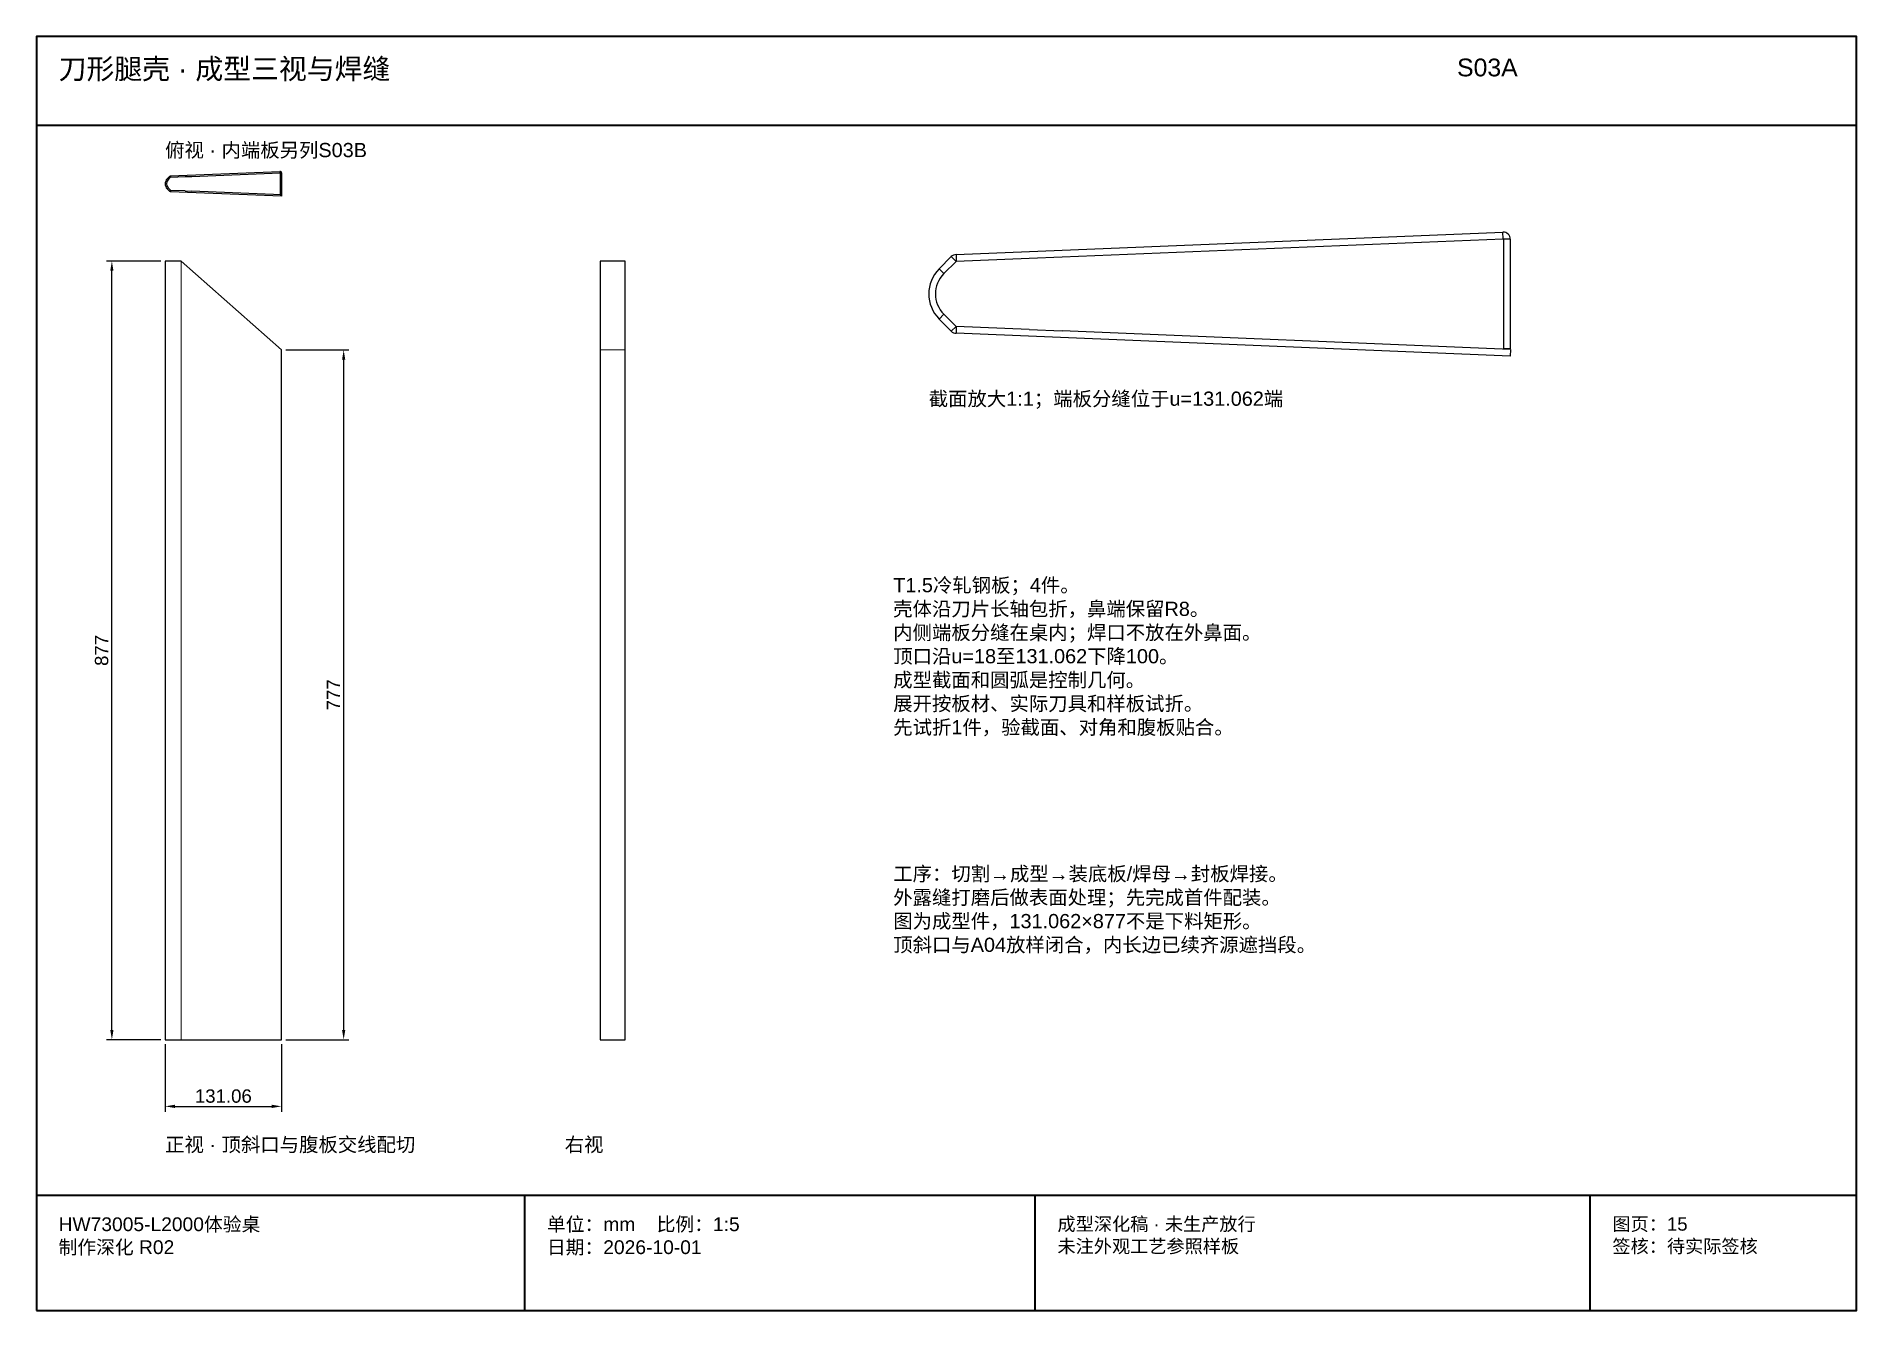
# Model space of a CAD drawing. Header units: millimetres. Extents: x 50 to 432208, y 2 to 4150.
# Drawn here: x 168025 to 170075, y 25 to 1460 of the extents above; entities that cross this region are included whole.
import ezdxf

# ---------------------------------------------------------------- set-up
doc = ezdxf.new("R2010")
doc.units = ezdxf.units.MM
doc.linetypes.add('DASHED', pattern=[1.524, 1.27, -0.254])
for name, color, linetype, lineweight in [('DIM', 7, 'Continuous', 13), ('FRAME', 7, 'Continuous', 35), ('HIDDEN', 8, 'DASHED', 13), ('NOTE', 7, 'Continuous', 18), ('OUTLINE', 7, 'Continuous', 25)]:
    doc.layers.add(name, color=color, linetype=linetype, lineweight=lineweight)
doc.styles.add('CN', font='Arial Unicode.ttf')
doc.dimstyles.new('D5', dxfattribs={"dimtxt": 15, "dimasz": 11, "dimexe": 6, "dimexo": 5, "dimgap": 4, "dimtad": 1, "dimdsep": 46, "dimtxsty": 'CN', "dimcen": 2.5, "dimclrd": 7, "dimclre": 7, "dimclrt": 7, "dimazin": 3, "dimtfac": 1, "dimtmove": 0, "dimatfit": 3})

msp = doc.modelspace()

# ---------------------------------------------------------------- texts
at = {"layer": 'NOTE', "attachment_point": 1, "style": 'CN'}
for s, insert, char_height, width in [('刀形腿壳 · 成型三视与焊缝', (168050, 1435), 23, 1550), ('S03A', (169625, 1435), 20, 450), ('俯视 · 内端板另列S03B', (168170, 1340), 16, 800), ('截面放大1:1；端板分缝位于u=131.062端', (169030, 1060), 16, 940), ('T1.5冷轧钢板；4件。\\P壳体沿刀片长轴包折，鼻端保留R8。\\P内侧端板分缝在桌内；焊口不放在外鼻面。\\P顶口沿u=18至131.062下降100。\\P成型截面和圆弧是控制几何。\\P展开按板材、实际刀具和样板试折。\\P先试折1件，验截面、对角和腹板贴合。', (168990, 850), 16, 950), ('工序：切割→成型→装底板/焊母→封板焊接。\\P外露缝打磨后做表面处理；先完成首件配装。\\P图为成型件，131.062×877不是下料矩形。\\P顶斜口与A04放样闭合，内长边已续齐源遮挡段。', (168990, 525), 16, 950), ('正视 · 顶斜口与腹板交线配切', (168170, 220), 16, 1500), ('右视', (168620, 220), 16, 600), ('HW73005-L2000体验桌\\P制作深化 R02', (168050, 130), 15.5, 500), ('单位：mm    比例：1:5\\P日期：2026-10-01', (168600, 130), 15.5, 525), ('成型深化稿 · 未生产放行\\P未注外观工艺参照样板', (169175, 130), 15, 575), ('图页：15\\P签核：待实际签核', (169800, 130), 15, 275)]:
    msp.add_mtext(s, dxfattribs=dict(at, insert=insert, char_height=char_height, width=width))

# ---------------------------------------------------------------- dimensions: what is measured, and where the dimension line sits
at = {"layer": 'DIM'}
for base, p1, p2 in [((168110, 330), (168170, 330), (168170, 1207)), ((168371.062, 330), (168301.062, 330), (168301.062, 1107))]:
    msp.add_linear_dim(base=base, p1=p1, p2=p2, angle=90, dimstyle='D5', dxfattribs=at).render()
msp.add_linear_dim(base=(168170, 255), p1=(168170, 330), p2=(168301.062, 330), dimstyle='D5', dxfattribs=at).render()

# ---------------------------------------------------------------- linework, layer by layer
at = {"layer": 'FRAME'}
for p, q in [((168025, 1360), (170075, 1360)), ((168025, 155), (170075, 155)), ((168575, 25), (168575, 155)), ((169150, 25), (169150, 155)), ((169775, 25), (169775, 155))]:
    msp.add_line(p, q, dxfattribs=at)
msp.add_lwpolyline([(168025, 25), (170075, 25), (170075, 1460), (168025, 1460)], close=True, dxfattribs=at)
at = {"layer": 'HIDDEN'}
for p, q in [((168188, 330), (168188, 1207)), ((168660, 1107), (168687.933, 1107))]:
    msp.add_line(p, q, dxfattribs=at)
at = {"layer": 'OUTLINE'}
for p, q in [((168172.343, 1299.657), (168175.084, 1302.397)), ((168172.343, 1299.657), (168173.404, 1298.596)), ((168173.404, 1298.596), (168176.144, 1301.337)), ((168176.144, 1301.337), (168175.084, 1302.397)), ((168176.149, 1302.865), (168299.334, 1307.931)), ((168176.149, 1302.865), (168176.211, 1301.366)), ((168176.211, 1301.366), (168192.645, 1302.042)), ((168192.645, 1302.042), (168200.053, 1302.346)), ((168200.053, 1302.346), (168299.396, 1306.433)), ((168299.396, 1306.433), (168299.334, 1307.931)), ((168299.5, 1306.333), (168299.5, 1281.6)), ((168301, 1306.333), (168299.5, 1306.333)), ((168301, 1306.333), (168301, 1281.6)), ((168173.404, 1289.404), (168172.343, 1288.343)), ((168175.084, 1285.603), (168172.343, 1288.343)), ((168176.144, 1286.663), (168173.404, 1289.404)), ((168175.084, 1285.603), (168176.144, 1286.663)), ((168176.211, 1286.634), (168176.149, 1285.135)), ((168301, 1280), (168176.149, 1285.135)), ((168192.645, 1285.958), (168176.211, 1286.634)), ((168192.645, 1285.958), (168200.053, 1285.654)), ((168301.062, 1281.499), (168200.053, 1285.654)), ((168301, 1281.6), (168299.5, 1281.6)), ((168301.062, 1281.499), (168301, 1280)), ((169060.746, 1214.323), (169676.671, 1239.657)), ((169180.266, 1211.732), (169676.979, 1232.164)), ((169676.979, 1232.164), (169676.671, 1239.657)), ((169677.5, 1231.664), (169677.5, 1108)), ((169685, 1231.664), (169677.5, 1231.664)), ((169685, 1231.664), (169685, 1108)), ((169041.716, 1198.284), (169055.418, 1211.986)), ((169060.721, 1206.683), (169055.418, 1211.986)), ((169060.746, 1214.323), (169061.054, 1206.829)), ((169061.054, 1206.829), (169143.226, 1210.209)), ((169143.226, 1210.209), (169180.266, 1211.732)), ((169041.716, 1198.284), (169047.019, 1192.981)), ((169047.019, 1192.981), (169060.721, 1206.683)), ((169047.019, 1147.019), (169041.716, 1141.716)), ((169055.418, 1128.014), (169041.716, 1141.716)), ((169060.721, 1133.317), (169047.019, 1147.019)), ((169055.418, 1128.014), (169060.721, 1133.317)), ((169061.054, 1133.171), (169060.746, 1125.677)), ((169143.226, 1129.791), (169061.054, 1133.171)), ((169143.226, 1129.791), (169180.266, 1128.268)), ((169685.308, 1107.494), (169180.266, 1128.268)), ((169685, 1100), (169060.746, 1125.677)), ((169685, 1108), (169677.5, 1108)), ((169685.308, 1107.494), (169685, 1100))]:
    msp.add_line(p, q, dxfattribs=at)
for points in [[(168170, 330), (168301.062, 330), (168301.062, 1107), (168188, 1207), (168170, 1207)], [(168660, 330), (168687.933, 330), (168687.933, 1207), (168660, 1207)]]:
    msp.add_lwpolyline(points, close=True, dxfattribs=at)
for centre, radius, start, end in [((168178, 1294), 8, 135, 225), ((168178, 1294), 6.5, 135, 225), ((168176.215, 1301.266), 1.6, 92.355423, 135), ((168176.215, 1301.266), 0.1, 92.355423, 135), ((168299.4, 1306.333), 1.6, 0, 92.355423), ((168299.4, 1306.333), 0.1, 0, 92.355423), ((168176.215, 1286.734), 1.6, 225, 267.644577), ((168176.215, 1286.734), 0.1, 225, 267.644577), ((169677, 1231.664), 8, 0, 92.355423), ((169677, 1231.664), 0.5, 0, 92.355423), ((169061.074, 1206.329), 8, 92.355423, 135), ((169070, 1170), 40, 135, 225), ((169070, 1170), 32.5, 135, 225), ((169061.074, 1206.329), 0.5, 92.355423, 135), ((169061.074, 1133.671), 8, 225, 267.644577), ((169061.074, 1133.671), 0.5, 225, 267.644577)]:
    msp.add_arc(centre, radius, start, end, dxfattribs=at)

msp.set_redraw_order([(e.dxf.handle, doc.entitydb.next_handle()) for e in msp.query("TEXT MTEXT ATTDEF DIMENSION ARC_DIMENSION")])  # texts and dimensions are drawn at this point

doc.saveas('drawing.dxf')
